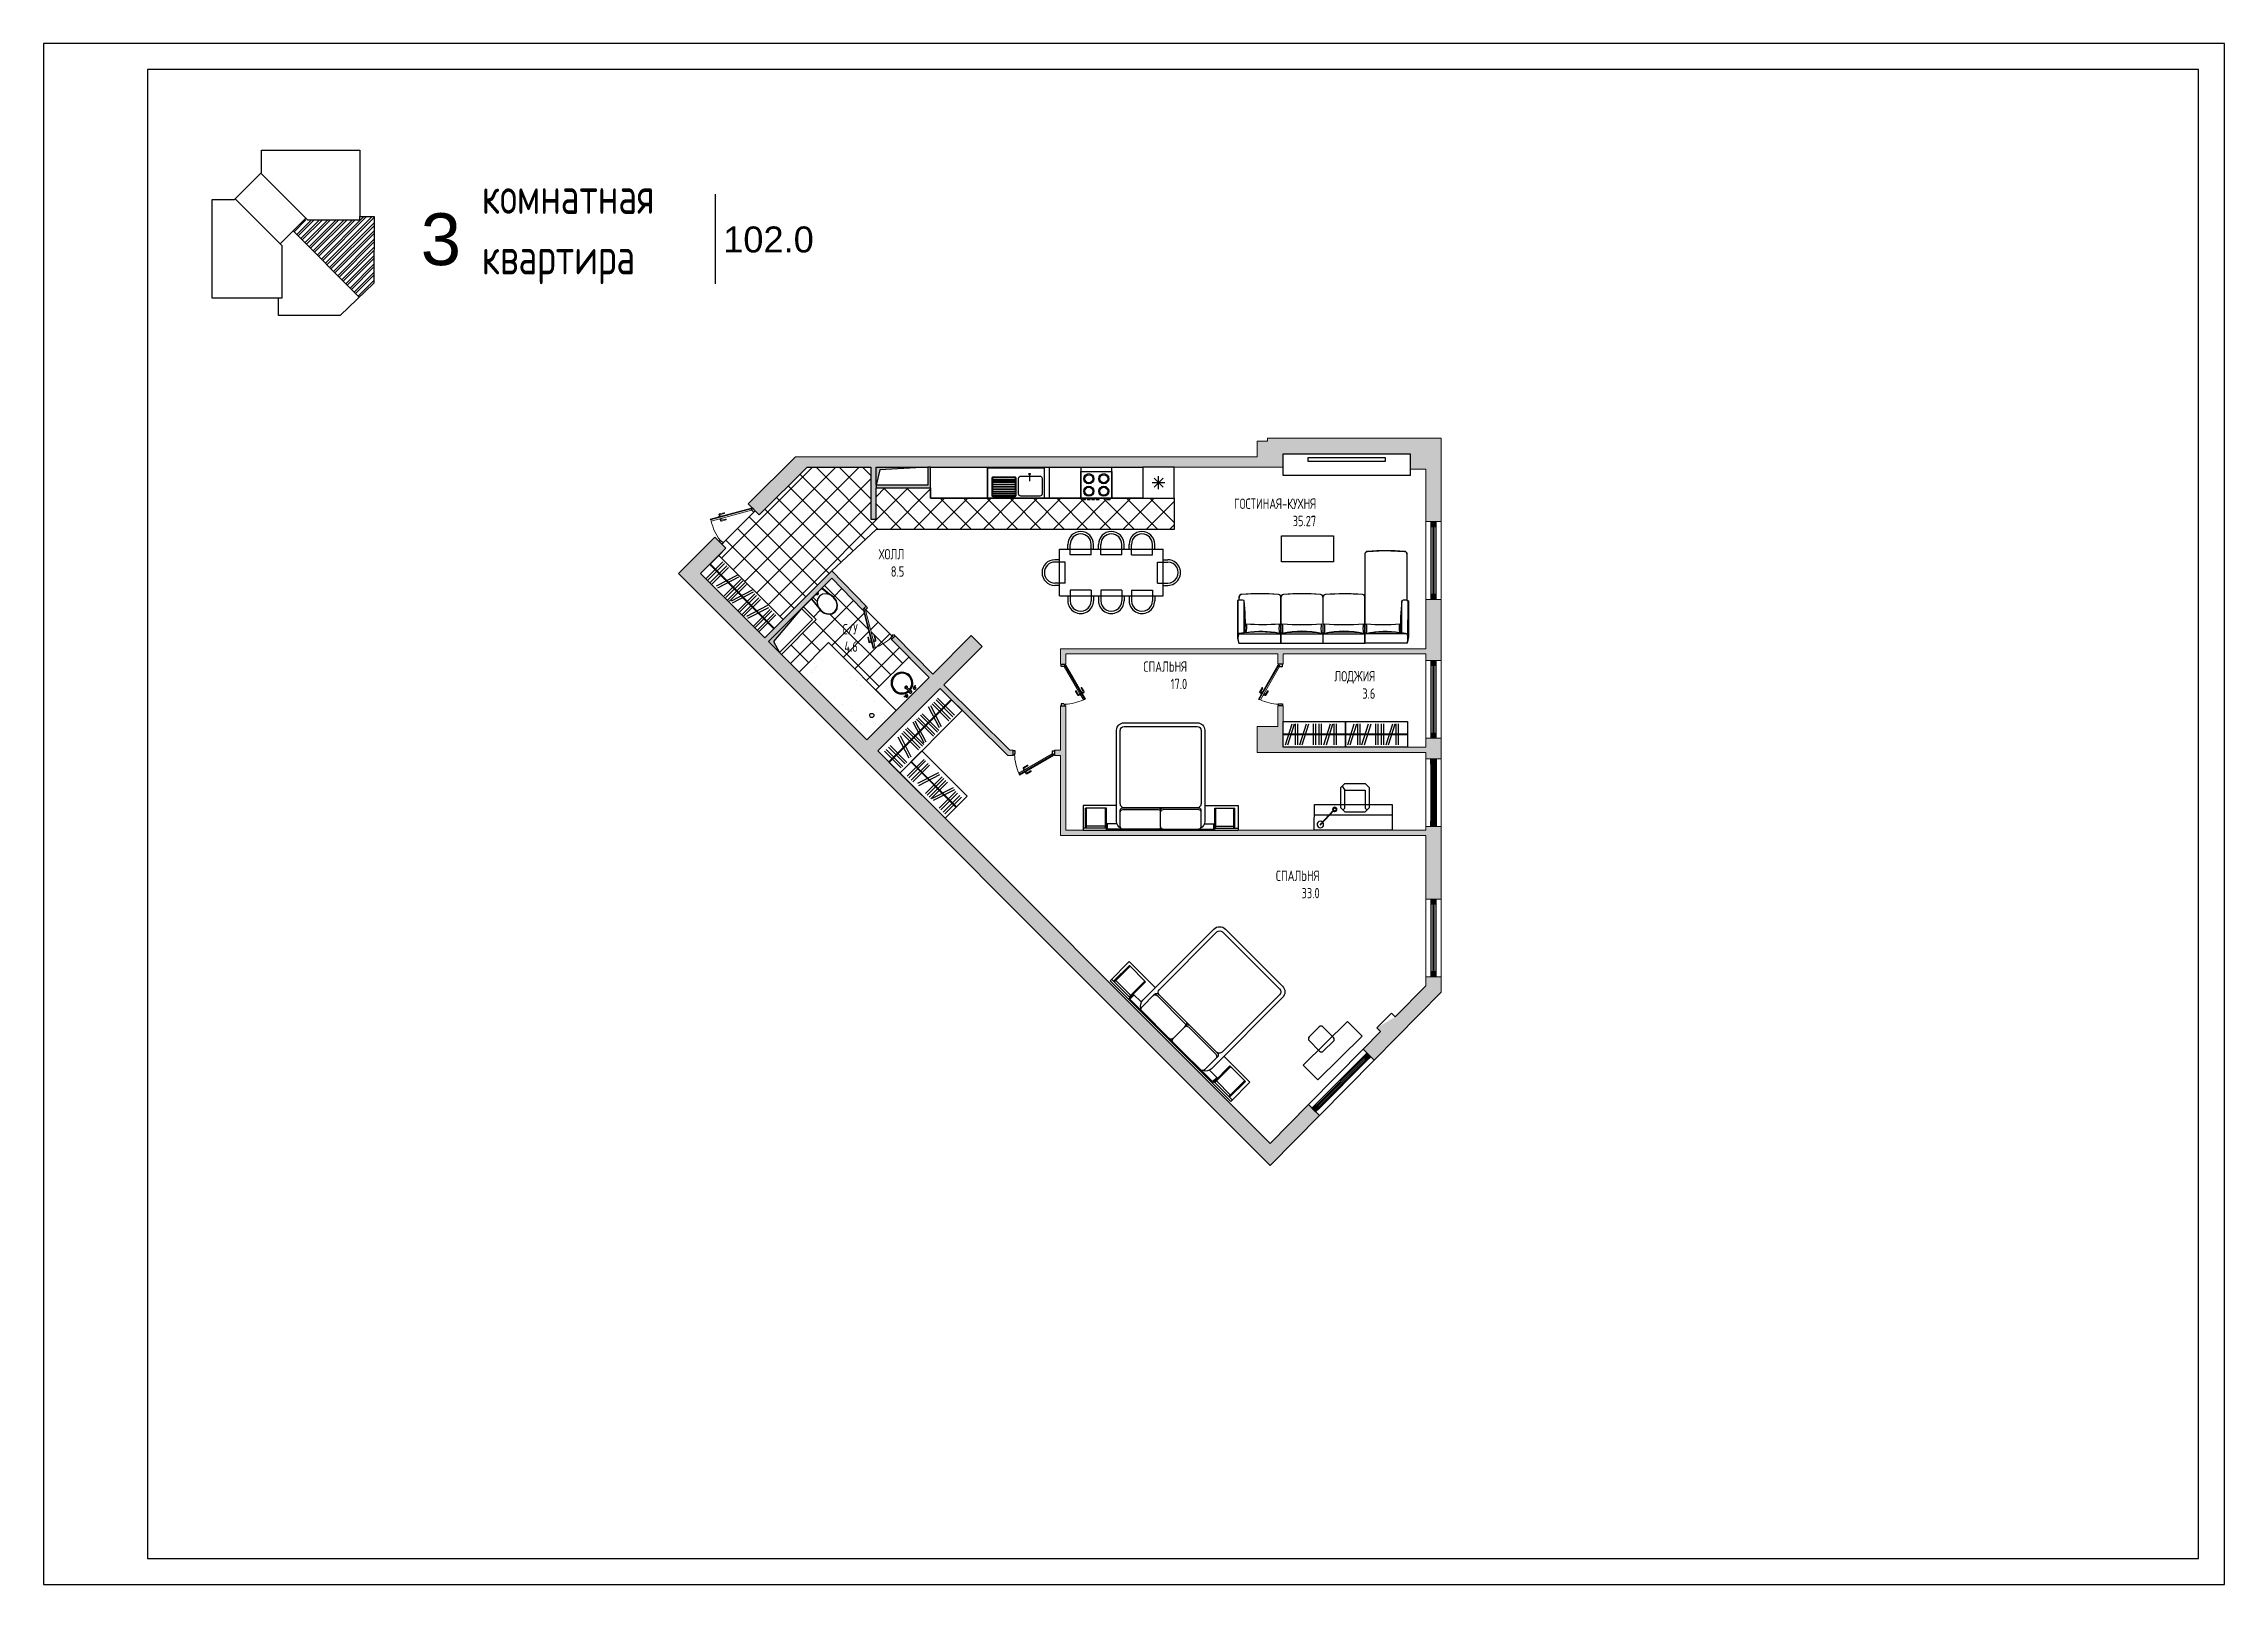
# Model space of a CAD drawing. Header units: millimetres. Extents: x -7516 to 14738, y -3327 to 3625.
# Drawn here: x 4440.5 to 4861, y 2733.8 to 3030.8 of the extents above; entities that cross this region are included whole.
import ezdxf

# ---------------------------------------------------------------- set-up
doc = ezdxf.new("R2010")
doc.units = ezdxf.units.MM
doc.header["$LTSCALE"] = 1.5
for name, color, linetype in [('КАНАЛЫ', 253, 'Continuous'), ('кафель', 9, 'Continuous'), ('МЕБЕЛЬ ОСНОВ', 7, 'Continuous'), ('Основные тонкие', 7, 'Continuous')]:
    doc.layers.add(name, color=color, linetype=linetype)
for name, color, linetype, lineweight in [('новый план', 6, 'Continuous', 30), ('ОКНА', 130, 'Continuous', 30), ('СТЕНЫ', 30, 'Continuous', 30)]:
    doc.layers.add(name, color=color, linetype=linetype, lineweight=lineweight)
doc.styles.add('ARIAL', font='arial.ttf')
doc.styles.add('style1', font='txt.shx', dxfattribs={"width": 0.7, "height": 2.5})
doc.styles.add('СГЕНЕРИР_СТИЛЬ_1', font='txt.shx', dxfattribs={"width": 0.7})

msp = doc.modelspace()

# ---------------------------------------------------------------- texts
at = {"layer": 'МЕБЕЛЬ ОСНОВ', "ltscale": 1.5}
for s, width, insert, char_height, attachment_point, style in [('\\pxqj;комнатная\\Pквартира', 27.9945, (4524.98, 3004.96), 7, 1, 'СГЕНЕРИР_СТИЛЬ_1'), ('\\pxqr;3', 15.1598, (4505.81, 2998.08), 10, 1, 'ARIAL'), ('\\pxqr;102.0', 15.1598, (4573.83, 2990.46), 5, 7, 'ARIAL'), ('\\pxqr;ГОСТИНАЯ-КУХНЯ\\P35.27', 19.8683, (4685.86, 2943.09), 2, 3, 'style1'), ('\\pxqr;ХОЛЛ\\P8.5', 6.5956, (4606.43, 2933.36), 2, 3, 'style1'), ('\\pxqr;С/У\\P4.6', 4.5804, (4597.47, 2918.89), 2, 3, 'style1'), ('\\pxqr;СПАЛЬНЯ\\P17.0', 10.7572, (4660.98, 2911.68), 2, 3, 'style1'), ('\\pxqr;ЛОДЖИЯ\\P3.6', 8.9175, (4697.26, 2909.83), 2, 3, 'style1'), ('\\pxqr;СПАЛЬНЯ\\P33.0', 10.5703, (4686.52, 2871.37), 2, 3, 'style1')]:
    msp.add_mtext_dynamic_manual_height_columns(s, width=width, gutter_width=12.5, heights=[0], dxfattribs=dict(at, insert=insert, char_height=char_height, attachment_point=attachment_point, style=style))

# ---------------------------------------------------------------- blocks, each defined once
blk = doc.blocks.new('ГНГ')
at = {"layer": 'МЕБЕЛЬ ОСНОВ', "ltscale": 1.5}
for points in [[(-831.6, 407.1), (-785, 453.8), (-785, 492.1), (-615, 492.2), (-615, 377.6), (-590.6, 377.6), (-590.8, 262.9), (-648.8, 206.7), (-755.6, 206.7), (-755.6, 237.1), (-870, 237.1), (-870, 407.1), (-831.6, 407.1)], [(-786, 452.7), (-705.5, 372.2), (-615, 372.2), (-615, 377.6)], [(-830.6, 408.2), (-750, 327.6), (-750, 237.1), (-755.6, 237.1)], [(-730.1, 353.1), (-752.8, 330.4)], [(-730.1, 353.1), (-708.3, 374.9)], [(-730.1, 353.1), (-616.4, 238.6)]]:
    blk.add_lwpolyline(points, dxfattribs=at)
blk = doc.blocks.new('дыерь800')
at = {"color": 7, "lineweight": 9}
for p, q in [((562.11, 191.6), (562.05, 191.49)), ((565.27, 189.63), (562.05, 191.49)), ((562.08, 191.62), (562.11, 191.68)), ((565.34, 189.74), (562.08, 191.62)), ((565.38, 189.8), (562.11, 191.68)), ((562.58, 191.42), (562.59, 191.44)), ((562.59, 191.44), (562.84, 191.29)), ((562.66, 191.4), (562.74, 191.53)), ((562.73, 191.36), (562.8, 191.48)), ((562.8, 191.48), (563.18, 191.26)), ((562.84, 191.55), (563.22, 191.33)), ((562.46, 191.22), (562.48, 191.24)), ((562.72, 191.07), (562.46, 191.22)), ((562.54, 191.18), (562.46, 191.05)), ((562.49, 190.95), (562.87, 190.73)), ((562.54, 191.18), (562.5, 191.12)), ((562.6, 191.14), (562.53, 191.01)), ((562.53, 191.01), (562.91, 190.79)), ((562.73, 191.1), (562.72, 191.07)), ((562.84, 191.29), (562.83, 191.27)), ((565.33, 189.74), (565.27, 189.63)), ((565.38, 189.8), (565.34, 189.74))]:
    blk.add_line(p, q, dxfattribs=at)
at = {"color": 7, "lineweight": 30}
for p, q in [((561.48, 189.29), (561.48, 189.79)), ((561.48, 189.34), (561.48, 189.74)), ((561.48, 189.74), (561.63, 189.74)), ((561.68, 189.34), (561.48, 189.34)), ((561.63, 189.61), (561.63, 189.74)), ((561.63, 189.61), (561.68, 189.61)), ((561.68, 189.61), (561.68, 189.34)), ((565.28, 189.61), (565.28, 189.34)), ((565.33, 189.61), (565.28, 189.61)), ((565.28, 189.34), (565.48, 189.34)), ((565.48, 189.74), (565.33, 189.74)), ((565.33, 189.61), (565.33, 189.74)), ((565.48, 189.29), (565.48, 189.79)), ((565.48, 189.34), (565.48, 189.74))]:
    blk.add_line(p, q, dxfattribs=at)
at = {"color": 7}
blk.add_circle((565.31, 189.66), 0.0212, dxfattribs=at)
at = {"color": 7, "lineweight": 9}
blk.add_arc((566.35, 189.55), 4.72, 155.7689, 177.7189, dxfattribs=at)
for centre, major_axis, start_param, end_param in [((562.8, 191.49), (0.0192, -0.0715), 2.356194, 3.926991), ((563.2, 191.3), (0.0102, -0.0381), 5.497787, 8.63938), ((562.53, 191.01), (0.0715, 0.0192), 2.356194, 3.926991), ((562.89, 190.76), (0.0102, -0.0381), 5.497787, 8.63938)]:
    blk.add_ellipse(centre, major_axis=major_axis, ratio=1, start_param=start_param, end_param=end_param, dxfattribs=at)
blk = doc.blocks.new('дверь наружный')
at = {"color": 0}
for p, q in [((6145.73, 3000.62), (6145.73, 3000.12)), ((6145.93, 3000.57), (6145.73, 3000.57)), ((6145.73, 3000.57), (6145.73, 3000.17)), ((6145.88, 3000.29), (6145.88, 3000.17)), ((6145.93, 3000.29), (6145.93, 3000.57)), ((6150.08, 3000.29), (6150.08, 3000.57)), ((6150.08, 3000.57), (6150.28, 3000.57)), ((6150.13, 3000.29), (6150.13, 3000.17)), ((6150.28, 3000.62), (6150.28, 3000.12)), ((6150.28, 3000.57), (6150.28, 3000.17)), ((6145.73, 3000.17), (6145.88, 3000.17)), ((6150.28, 3000.17), (6150.13, 3000.17))]:
    blk.add_line(p, q, dxfattribs=at)
at = {"color": 0, "lineweight": 9}
for p, q in [((6145.88, 3000.29), (6145.93, 3000.29)), ((6145.88, 3000.16), (6145.95, 3000.27)), ((6145.95, 3000.27), (6149.43, 2998.26)), ((6150.13, 3000.29), (6150.08, 3000.29)), ((6145.84, 3000.11), (6145.87, 3000.17)), ((6145.84, 3000.11), (6149.37, 2998.07)), ((6148.38, 2998.35), (6148, 2998.57)), ((6148.42, 2998.42), (6148.04, 2998.64)), ((6148.69, 2998.89), (6148.31, 2999.11)), ((6148.73, 2998.96), (6148.35, 2999.18)), ((6148.38, 2998.61), (6148.39, 2998.63)), ((6148.63, 2998.46), (6148.38, 2998.61)), ((6148.49, 2998.54), (6148.42, 2998.42)), ((6148.56, 2998.5), (6148.48, 2998.38)), ((6148.49, 2998.81), (6148.51, 2998.83)), ((6148.51, 2998.83), (6148.76, 2998.68)), ((6148.62, 2998.77), (6148.69, 2998.89)), ((6148.64, 2998.49), (6148.63, 2998.46)), ((6148.69, 2998.73), (6148.76, 2998.85)), ((6148.69, 2998.73), (6148.72, 2998.79)), ((6148.76, 2998.68), (6148.75, 2998.66)), ((6149.37, 2998.15), (6149.43, 2998.26))]:
    blk.add_line(p, q, dxfattribs=at)
at = {"color": 0, "lineweight": 0}
for p, q in [((6145.87, 3000.17), (6149.4, 2998.13)), ((6149.4, 2998.13), (6149.37, 2998.07))]:
    blk.add_line(p, q, dxfattribs=at)
at = {"color": 0}
blk.add_circle((6145.9, 3000.24), 0.0212, dxfattribs=at)
at = {"color": 0, "lineweight": 0}
blk.add_arc((6144.99, 3000.98), 5.21, 328.5893, 351.0446, dxfattribs=at)
at = {"color": 0, "lineweight": 9}
for centre, major_axis, start_param, end_param in [((6148.02, 2998.61), (-0.0102, 0.0381), 5.497787, 8.63938), ((6148.33, 2999.14), (-0.0102, 0.0381), 5.497787, 8.63938), ((6148.42, 2998.41), (-0.0192, 0.0715), 2.356194, 3.926991), ((6148.7, 2998.89), (-0.0715, -0.0192), 2.356194, 3.926991)]:
    blk.add_ellipse(centre, major_axis=major_axis, ratio=1, start_param=start_param, end_param=end_param, dxfattribs=at)
blk = doc.blocks.new('ЩШШ')
for p, q in [((4815.26, 2999.62), (4845.16, 2999.62)), ((4815.26, 2994.87), (4815.26, 2999.62)), ((4819.78, 2999.24), (4815.26, 2999.24)), ((4815.74, 2999.24), (4815.74, 2995.34)), ((4815.93, 2999.24), (4815.93, 2995.34)), ((4819.59, 2998.86), (4815.93, 2998.86)), ((4819.59, 2999.24), (4819.59, 2995.34)), ((4819.78, 2999.62), (4819.78, 2998.39)), ((4819.78, 2999.24), (4819.78, 2995.34)), ((4821.79, 2998.39), (4819.78, 2998.39)), ((4830.21, 2999.43), (4819.97, 2999.43)), ((4819.97, 2999.43), (4819.97, 2998.39)), ((4821.72, 2997.95), (4821.72, 2980.34)), ((4822.43, 2998.96), (4822.43, 2995.75)), ((4822.91, 2999.43), (4829.73, 2999.43)), ((4830.21, 2999.43), (4840.44, 2999.43)), ((4830.21, 2998.96), (4830.21, 2995.56)), ((4830.21, 2998.96), (4830.21, 2995.56)), ((4837.99, 2998.96), (4837.99, 2995.75)), ((4838.63, 2998.39), (4840.64, 2998.39)), ((4838.7, 2980.34), (4838.7, 2997.95)), ((4840.44, 2999.43), (4840.44, 2998.39)), ((4840.64, 2999.62), (4840.64, 2998.39)), ((4840.64, 2999.24), (4840.64, 2995.34)), ((4840.64, 2999.24), (4845.16, 2999.24)), ((4840.83, 2999.24), (4840.83, 2995.34)), ((4840.83, 2998.86), (4844.32, 2998.86)), ((4844.32, 2999.24), (4844.32, 2995.34)), ((4844.51, 2999.24), (4844.51, 2995.34)), ((4845.16, 2994.87), (4845.16, 2999.62)), ((4821.72, 2994.87), (4815.26, 2994.87)), ((4819.78, 2995.34), (4815.74, 2995.34)), ((4822.43, 2994.56), (4822.43, 2980.34)), ((4822.91, 2995.62), (4829.73, 2995.62)), ((4822.91, 2995.28), (4829.73, 2995.28)), ((4837.27, 2995.28), (4823.15, 2995.28)), ((4837.51, 2995.62), (4830.69, 2995.62)), ((4837.51, 2995.28), (4830.69, 2995.28)), ((4837.99, 2980.34), (4837.99, 2994.56)), ((4838.7, 2994.87), (4845.16, 2994.87)), ((4840.64, 2995.34), (4844.51, 2995.34)), ((4823.15, 2979.62), (4837.27, 2979.62)), ((4823.15, 2978.91), (4837.27, 2978.91))]:
    blk.add_line(p, q)
for centre, radius, start, end in [((4823.15, 2997.95), 1.43, 116.1111, 180), ((4822.91, 2998.96), 0.476, 90, 180), ((4829.73, 2998.96), 0.476, 0, 90), ((4830.69, 2998.96), 0.476, 90, 180), ((4837.51, 2998.96), 0.476, 0, 90), ((4837.27, 2997.95), 1.43, 0, 63.8889), ((4822.91, 2996.1), 0.476, 180, 270), ((4822.91, 2995.75), 0.476, 180, 270), ((4823.15, 2994.56), 0.714, 90, 180), ((4829.73, 2996.1), 0.476, 270, 0), ((4829.73, 2995.75), 0.476, 270, 0), ((4830.69, 2996.1), 0.476, 180, 270), ((4830.69, 2995.75), 0.476, 180, 270), ((4837.27, 2994.56), 0.714, 0, 90), ((4837.51, 2996.1), 0.476, 270, 0), ((4837.51, 2995.75), 0.476, 270, 0), ((4823.15, 2980.34), 1.43, 180, 270), ((4823.15, 2980.34), 0.714, 180, 270), ((4837.27, 2980.34), 0.714, 270, 0), ((4837.27, 2980.34), 1.43, 270, 0)]:
    blk.add_arc(centre, radius, start, end)
blk = doc.blocks.new('дверь45С')
at = {"color": 7, "lineweight": 30}
for p, q in [((618.6, 170.25), (618.95, 170.6)), ((618.63, 170.28), (618.92, 170.57)), ((618.97, 170.34), (618.77, 170.14)), ((618.92, 170.57), (619.02, 170.46)), ((618.93, 170.37), (619.02, 170.46)), ((618.93, 170.37), (618.97, 170.34)), ((618.77, 170.14), (618.63, 170.28)), ((621.5, 167.77), (621.3, 167.58)), ((621.3, 167.58), (621.44, 167.44)), ((621.41, 167.4), (621.76, 167.76)), ((621.44, 167.44), (621.73, 167.72)), ((621.53, 167.74), (621.5, 167.77)), ((621.53, 167.74), (621.62, 167.83)), ((621.73, 167.72), (621.62, 167.83))]:
    blk.add_line(p, q, dxfattribs=at)
at = {"color": 7, "lineweight": 9}
for p, q in [((620.46, 170.69), (620.58, 170.26)), ((620.66, 170.82), (620.52, 170.78)), ((620.66, 171.42), (620.53, 171.39)), ((621.5, 167.8), (620.53, 171.39)), ((620.68, 170.74), (620.54, 170.71)), ((620.54, 170.71), (620.65, 170.28)), ((620.66, 170.82), (620.59, 170.8)), ((620.64, 170.9), (620.66, 170.91)), ((620.71, 170.62), (620.64, 170.9)), ((620.65, 171.46), (620.72, 171.48)), ((621.63, 167.82), (620.65, 171.46)), ((620.74, 170.63), (620.71, 170.62)), ((621.69, 167.84), (620.72, 171.48)), ((620.86, 170.96), (620.88, 170.97)), ((620.88, 170.97), (620.96, 170.69)), ((620.91, 170.89), (621.05, 170.93)), ((620.93, 170.81), (621.07, 170.85)), ((620.96, 170.69), (620.93, 170.68)), ((621.07, 170.85), (621.18, 170.42)), ((621.14, 170.87), (621.26, 170.44)), ((621.62, 167.83), (621.5, 167.8)), ((621.69, 167.84), (621.63, 167.82))]:
    blk.add_line(p, q, dxfattribs=at)
at = {"color": 7}
blk.add_circle((621.55, 167.79), 0.0212, dxfattribs=at)
at = {"color": 7, "lineweight": 9}
blk.add_arc((622.22, 166.94), 4.76, 110.8088, 132.2657, dxfattribs=at)
for centre, major_axis, start_param, end_param in [((620.54, 170.71), (0.0641, -0.037), 2.356194, 3.926991), ((621.07, 170.85), (-0.037, -0.0641), 2.356194, 3.926991), ((621.22, 170.43), (-0.0197, -0.0342), 5.497787, 8.63938), ((620.62, 170.27), (-0.0197, -0.0342), 5.497787, 8.63938)]:
    blk.add_ellipse(centre, major_axis=major_axis, ratio=1, start_param=start_param, end_param=end_param, dxfattribs=at)
blk = doc.blocks.new('прарпр')
for p, q in [((4857.78, 3708.27), (4857.78, 3717.27)), ((4857.78, 3717.27), (4877.73, 3717.27)), ((4859.37, 3717.27), (4859.37, 3718.2)), ((4859.82, 3716.17), (4859.82, 3718.2)), ((4863.87, 3716.17), (4863.87, 3718.2)), ((4864.32, 3717.27), (4864.32, 3718.2)), ((4865.28, 3717.27), (4865.28, 3718.2)), ((4865.73, 3716.17), (4865.73, 3718.2)), ((4869.78, 3716.17), (4869.78, 3718.2)), ((4870.23, 3717.27), (4870.23, 3718.2)), ((4871.18, 3717.27), (4871.18, 3718.2)), ((4871.63, 3716.17), (4871.63, 3718.2)), ((4875.68, 3716.17), (4875.68, 3718.2)), ((4876.13, 3717.27), (4876.13, 3718.2)), ((4877.73, 3708.27), (4877.73, 3717.27)), ((4857.78, 3715.25), (4856.86, 3715.25)), ((4858.88, 3714.8), (4856.86, 3714.8)), ((4858.88, 3710.75), (4858.88, 3714.8)), ((4863.87, 3716.17), (4859.82, 3716.17)), ((4869.78, 3716.17), (4865.73, 3716.17)), ((4871.63, 3716.17), (4875.68, 3716.17)), ((4876.63, 3714.8), (4878.65, 3714.8)), ((4876.63, 3710.75), (4876.63, 3714.8)), ((4877.73, 3715.25), (4878.65, 3715.25)), ((4858.88, 3710.75), (4856.86, 3710.75)), ((4857.78, 3710.3), (4856.86, 3710.3)), ((4859.82, 3709.37), (4859.82, 3707.35)), ((4863.87, 3709.37), (4859.82, 3709.37)), ((4863.87, 3709.37), (4863.87, 3707.35)), ((4865.73, 3709.37), (4865.73, 3707.35)), ((4869.78, 3709.37), (4865.73, 3709.37)), ((4869.78, 3709.37), (4869.78, 3707.35)), ((4871.63, 3709.37), (4871.63, 3707.35)), ((4871.63, 3709.37), (4875.68, 3709.37)), ((4875.68, 3709.37), (4875.68, 3707.35)), ((4876.63, 3710.75), (4878.65, 3710.75)), ((4877.73, 3710.3), (4878.65, 3710.3)), ((4857.78, 3708.27), (4877.73, 3708.27)), ((4859.37, 3708.27), (4859.37, 3707.35)), ((4864.32, 3708.27), (4864.32, 3707.35)), ((4865.28, 3708.27), (4865.28, 3707.35)), ((4870.23, 3708.27), (4870.23, 3707.35)), ((4871.18, 3708.27), (4871.18, 3707.35)), ((4876.13, 3708.27), (4876.13, 3707.35))]:
    blk.add_line(p, q)
for centre, radius, start, end in [((4861.85, 3718.2), 2.47, 0, 180), ((4861.85, 3718.2), 2.02, 0, 180), ((4867.75, 3718.2), 2.47, 0, 180), ((4867.75, 3718.2), 2.02, 0, 180), ((4873.66, 3718.2), 2.47, 0, 180), ((4873.66, 3718.2), 2.02, 0, 180), ((4856.86, 3712.77), 2.47, 90, 270), ((4856.86, 3712.77), 2.02, 90, 270), ((4878.65, 3712.77), 2.47, 270, 90), ((4878.65, 3712.77), 2.02, 270, 90), ((4861.85, 3707.35), 2.47, 180, 0), ((4861.85, 3707.35), 2.02, 180, 0), ((4867.75, 3707.35), 2.47, 180, 0), ((4867.75, 3707.35), 2.02, 180, 0), ((4873.66, 3707.35), 2.47, 180, 0), ((4873.66, 3707.35), 2.02, 180, 0)]:
    blk.add_arc(centre, radius, start, end)
blk = doc.blocks.new('рпр')
at = {"layer": 'МЕБЕЛЬ ОСНОВ', "color": 7}
for p, q in [((4888.37, 2986.87), (4888.15, 2984.66)), ((4888.41, 2986.97), (4888.22, 2985.01)), ((4888.65, 2985.63), (4888.27, 2984.94)), ((4888.28, 2985.08), (4888.46, 2986.92)), ((4888.36, 2986.84), (4888.37, 2986.92)), ((4888.37, 2986.92), (4888.41, 2986.97)), ((4888.41, 2986.97), (4888.4, 2986.81)), ((4888.41, 2986.97), (4889.54, 2986.97)), ((4888.41, 2986.97), (4889.54, 2986.97)), ((4888.46, 2986.92), (4888.41, 2986.97)), ((4889.22, 2986.08), (4888.65, 2985.63)), ((4889.88, 2986.24), (4889.22, 2986.08)), ((4889.54, 2986.97), (4890.22, 2986.97)), ((4889.6, 2986.82), (4889.54, 2986.97)), ((4890.16, 2986.82), (4889.6, 2986.82)), ((4889.7, 2986.77), (4889.87, 2986.77)), ((4889.79, 2986.7), (4889.7, 2986.77)), ((4889.87, 2986.77), (4889.73, 2986.77)), ((4889.73, 2986.77), (4890.06, 2986.77)), ((4889.96, 2986.7), (4889.79, 2986.7)), ((4890.55, 2986.07), (4889.88, 2986.24)), ((4890.06, 2986.77), (4889.96, 2986.7)), ((4890.22, 2986.97), (4890.16, 2986.82)), ((4890.22, 2986.97), (4891.33, 2986.97)), ((4891.11, 2985.61), (4890.55, 2986.07)), ((4891.48, 2984.92), (4891.11, 2985.61)), ((4891.33, 2986.97), (4891.28, 2986.92)), ((4891.28, 2986.92), (4891.47, 2985.08)), ((4891.33, 2986.97), (4891.37, 2986.92)), ((4891.37, 2986.57), (4891.33, 2986.97)), ((4891.37, 2986.92), (4891.4, 2986.62)), ((4891.4, 2986.62), (4891.37, 2986.57)), ((4891.37, 2986.57), (4891.37, 2986.57)), ((4888.2, 2984.98), (4888.06, 2984.13)), ((4888.06, 2984.13), (4888.19, 2983.29)), ((4888.27, 2984.94), (4888.13, 2984.13)), ((4888.13, 2984.13), (4888.26, 2983.32)), ((4888.19, 2983.29), (4888.58, 2982.57)), ((4888.24, 2985.04), (4888.2, 2984.98)), ((4888.26, 2983.32), (4888.63, 2982.63)), ((4888.58, 2982.57), (4889.17, 2982.09)), ((4888.63, 2982.63), (4889.19, 2982.17)), ((4889.17, 2982.09), (4889.86, 2981.92)), ((4889.19, 2982.17), (4889.86, 2982)), ((4889.86, 2982), (4890.53, 2982.16)), ((4889.86, 2981.92), (4890.55, 2982.08)), ((4890.53, 2982.16), (4891.09, 2982.61)), ((4890.55, 2982.08), (4891.14, 2982.55)), ((4891.09, 2982.61), (4891.48, 2983.3)), ((4891.14, 2982.55), (4891.54, 2983.26)), ((4891.61, 2984.11), (4891.48, 2984.92)), ((4891.48, 2983.3), (4891.61, 2984.11)), ((4891.55, 2984.95), (4891.51, 2985.03)), ((4891.54, 2983.26), (4891.68, 2984.11)), ((4891.68, 2984.11), (4891.55, 2984.95))]:
    blk.add_line(p, q, dxfattribs=at)
at = {"layer": 'МЕБЕЛЬ ОСНОВ', "color": 7, "ltscale": 1.5}
blk.add_lwpolyline([(4891.51, 2985.03), (4891.37, 2986.57)], dxfattribs=at)
blk = doc.blocks.new('окно1500')
at = {"color": 252, "lineweight": 5, "true_color": 0x939598}
for p, q in [((546.38, 208.25), (552.88, 208.25)), ((546.38, 208.13), (552.88, 208.13)), ((546.38, 208), (552.88, 208)), ((546.38, 207.88), (552.88, 207.88)), ((546.38, 207.75), (552.88, 207.75))]:
    blk.add_line(p, q, dxfattribs=at)
for points in [[(546.38, 208.25), (545.88, 208.25), (545.88, 207.75), (546.38, 207.75)], [(553.38, 208.25), (552.88, 208.25), (552.88, 207.75), (553.38, 207.75)]]:
    blk.add_lwpolyline(points, close=True, dxfattribs=at)
blk = doc.blocks.new('окно1300')
at = {"color": 252, "true_color": 0x939598}
for p, q in [((627.98, 123.8), (633.98, 123.8)), ((627.98, 123.68), (633.48, 123.68)), ((627.98, 123.55), (633.48, 123.55)), ((627.98, 123.43), (633.48, 123.43)), ((627.98, 123.3), (633.98, 123.3))]:
    blk.add_line(p, q, dxfattribs=at)
for points in [[(627.98, 123.8), (627.48, 123.8), (627.48, 123.3), (627.98, 123.3)], [(633.98, 123.8), (633.48, 123.8), (633.48, 123.3), (633.98, 123.3)]]:
    blk.add_lwpolyline(points, close=True, dxfattribs=at)
blk = doc.blocks.new('окно1500.45С')
at = {"color": 252, "true_color": 0x939598}
for p, q in [((657.63, 127.36), (662.22, 131.96)), ((657.71, 127.27), (662.31, 131.87)), ((657.8, 127.18), (662.4, 131.78)), ((657.89, 127.09), (662.49, 131.69)), ((657.98, 127.01), (662.57, 131.6))]:
    blk.add_line(p, q, dxfattribs=at)
for points in [[(662.57, 132.31), (662.22, 131.96), (662.57, 131.6), (662.93, 131.96)], [(657.63, 127.36), (657.27, 127.01), (657.63, 126.65), (657.98, 127.01)]]:
    blk.add_lwpolyline(points, close=True, dxfattribs=at)
blk = doc.blocks.new('ш')
for p, q in [((4924.67, 3686.1), (4924.69, 3693.06)), ((4924.69, 3693.06), (4924.71, 3693.36)), ((4924.71, 3693.36), (4924.86, 3694.03)), ((4924.77, 3686.1), (4924.77, 3693.44)), ((4924.77, 3693.3), (4924.77, 3686.1)), ((4924.86, 3694.03), (4924.95, 3694.27)), ((4924.95, 3694.27), (4933.07, 3694.27)), ((4924.95, 3694.27), (4933.07, 3694.27)), ((4924.95, 3692.47), (4933.07, 3692.47)), ((4925.97, 3692.33), (4925.97, 3686.1)), ((4933.07, 3694.27), (4933.07, 3686.03)), ((4933.07, 3686.03), (4933.07, 3694.27)), ((4941.17, 3694.27), (4933.07, 3694.27)), ((4941.17, 3694.27), (4933.07, 3694.27)), ((4933.07, 3694.27), (4933.07, 3686.03)), ((4933.07, 3686.03), (4933.07, 3694.27)), ((4941.17, 3692.47), (4933.07, 3692.47)), ((4949.27, 3694.27), (4941.17, 3694.27)), ((4949.27, 3694.27), (4941.17, 3694.27)), ((4941.17, 3685.41), (4941.17, 3694.27)), ((4949.27, 3692.47), (4941.17, 3692.47)), ((4957.39, 3694.27), (4949.27, 3694.27)), ((4957.39, 3694.27), (4949.27, 3694.27)), ((4949.27, 3694.27), (4949.27, 3686.03)), ((4949.27, 3685.41), (4949.27, 3694.27)), ((4949.27, 3685.39), (4949.27, 3694.27)), ((4949.27, 3686.03), (4949.27, 3694.27)), ((4957.39, 3692.47), (4949.27, 3692.47)), ((4956.37, 3692.33), (4956.37, 3686.1)), ((4957.48, 3694.03), (4957.39, 3694.27)), ((4957.63, 3693.36), (4957.48, 3694.03)), ((4957.57, 3686.1), (4957.57, 3693.44)), ((4957.57, 3693.3), (4957.57, 3686.1)), ((4957.65, 3693.06), (4957.63, 3693.36)), ((4957.67, 3686.1), (4957.65, 3693.06)), ((4924.77, 3686.1), (4924.67, 3686.1)), ((4924.77, 3686.1), (4924.67, 3686.1)), ((4924.97, 3686.03), (4924.77, 3686.1)), ((4924.97, 3677.71), (4924.97, 3686.03)), ((4933.07, 3686.03), (4933.07, 3685.41)), ((4933.07, 3685.41), (4933.07, 3686.03)), ((4933.07, 3686.03), (4933.07, 3685.41)), ((4933.07, 3677.09), (4933.07, 3686.03)), ((4933.07, 3685.41), (4933.11, 3685.22)), ((4933.11, 3685.22), (4933.22, 3685.05)), ((4933.22, 3685.05), (4933.54, 3684.91)), ((4933.54, 3684.91), (4935.76, 3684.8)), ((4935.76, 3684.8), (4938.06, 3684.79)), ((4938.06, 3684.79), (4940.67, 3684.91)), ((4940.67, 3684.91), (4940.86, 3684.95)), ((4941.21, 3685.22), (4941.32, 3685.05)), ((4941.32, 3685.05), (4941.64, 3684.91)), ((4941.64, 3684.91), (4943.86, 3684.8)), ((4943.86, 3684.8), (4946.16, 3684.79)), ((4946.16, 3684.79), (4948.77, 3684.91)), ((4948.77, 3684.91), (4948.96, 3684.95)), ((4948.96, 3684.95), (4949.18, 3685.12)), ((4949.18, 3685.12), (4949.23, 3685.22)), ((4949.27, 3686.03), (4949.27, 3685.41)), ((4949.27, 3685.41), (4949.27, 3686.03)), ((4949.27, 3685.41), (4949.31, 3685.22)), ((4949.31, 3685.22), (4949.42, 3685.05)), ((4949.42, 3685.05), (4949.74, 3684.91)), ((4949.74, 3684.91), (4951.96, 3684.8)), ((4951.96, 3684.8), (4954.26, 3684.79)), ((4954.26, 3684.79), (4956.87, 3684.91)), ((4956.87, 3684.91), (4957.06, 3684.95)), ((4957.06, 3684.95), (4957.28, 3685.12)), ((4957.28, 3685.12), (4957.33, 3685.22)), ((4957.33, 3685.22), (4957.37, 3686.03)), ((4957.37, 3686.03), (4957.57, 3686.1)), ((4957.37, 3685.41), (4957.37, 3686.03)), ((4957.57, 3686.1), (4957.67, 3686.1)), ((4957.57, 3686.1), (4957.67, 3686.1)), ((4925.01, 3676.89), (4924.97, 3677.71)), ((4925.06, 3676.8), (4925.01, 3676.89)), ((4925.28, 3676.62), (4925.06, 3676.8)), ((4925.47, 3676.59), (4925.28, 3676.62)), ((4928.07, 3676.47), (4925.47, 3676.59)), ((4932.6, 3676.59), (4930.38, 3676.48)), ((4932.92, 3676.73), (4932.6, 3676.59))]:
    blk.add_line(p, q)
for centre, radius, start, end in [((4927.1, 3693.37), 2.33, 157.2054, 202.7184), ((4929.02, 3718), 25.86, 260.9427, 279.0132), ((4886.5, 3690.45), 39.71, 353.7064, 2.6748), ((4929.24, 3708.67), 16.63, 260.0649, 282.2779), ((4922.7, 3691.36), 3.79, 347.7289, 14.0422), ((4938.36, 3691.39), 5.67, 169.5902, 188.4273), ((4937.12, 3718), 25.86, 260.9873, 279.0132), ((4937.12, 3709.26), 17.26, 257.4146, 282.5853), ((4927.78, 3691.39), 5.67, 351.5745, 10.4099), ((4946.46, 3691.39), 5.67, 169.59, 188.4264), ((4945.22, 3718), 25.86, 260.9873, 279.0132), ((4945.22, 3709.26), 17.26, 257.4146, 282.5853), ((4935.88, 3691.39), 5.67, 351.5745, 10.4099), ((4954.56, 3691.39), 5.67, 169.59, 188.4264), ((4953.32, 3718), 25.86, 260.9876, 279.0581), ((4953.1, 3708.67), 16.63, 257.7231, 279.9357), ((4943.98, 3691.39), 5.67, 351.5747, 10.4107), ((4959.64, 3691.36), 3.79, 165.9573, 192.2721), ((4995.84, 3690.45), 39.71, 177.326, 186.2944), ((4955.24, 3693.37), 2.33, 337.285, 22.7956), ((4929.58, 3655.68), 35.02, 84.7965, 95.2047), ((4937.12, 3639.64), 51.06, 85.8129, 94.1883), ((4945.22, 3639.64), 51.06, 85.8129, 94.1883), ((4952.76, 3655.68), 35.02, 84.7963, 95.2047), ((4925.37, 3687.5), 1.52, 246.7811, 293.2232), ((4933.57, 3685.41), 0.5, 180.0005, 270.0119), ((4937.12, 3733.46), 48.68, 265.8174, 274.1837), ((4940.67, 3685.41), 0.5, 270.0005, 0.0119), ((4941.67, 3685.41), 0.5, 180.0005, 270.0119), ((4945.22, 3733.46), 48.68, 265.8174, 274.1837), ((4948.77, 3685.41), 0.5, 270.0005, 0.0119), ((4949.77, 3685.41), 0.5, 180.0005, 269.989), ((4953.32, 3733.46), 48.68, 265.8175, 274.1837), ((4956.97, 3687.5), 1.52, 246.7811, 293.2198), ((4956.87, 3685.41), 0.5, 270.0005, 0.0119), ((4925.47, 3677.09), 0.5, 180.0005, 270.0119), ((4929.02, 3725.14), 48.68, 265.8173, 274.1837), ((4932.57, 3677.09), 0.5, 270.0005, 0.0005)]:
    blk.add_arc(centre, radius, start, end)

# ---------------------------------------------------------------- hatches: boundary and pattern name
at = {"layer": 'кафель', "ltscale": 1.5, "true_color": 0x939598}
h = msp.add_hatch(dxfattribs=at)
h.set_pattern_fill('ANSI37', color=252, angle=90)
h.set_pattern_definition([(135, (4324.1642, 3286.23), (-2.245064, -2.245064), []), (225, (4324.1642, 3286.23), (2.245064, -2.245064), [])])
h.paths.add_polyline_path([(4583.08, 2919.74), (4570.68, 2932.15), (4572.03, 2933.5), (4572.03, 2933.5), (4571.26, 2934.28), (4577.69, 2940.71), (4578.47, 2939.93), (4578.47, 2939.94), (4587.68, 2949.14), (4599.99, 2949.14), (4599.99, 2939.14), (4600.99, 2939.14), (4600.99, 2945.14), (4611.49, 2945.14), (4611.49, 2943.14), (4640.84, 2943.14), (4640.84, 2942.93), (4641.4, 2942.93), (4641.4, 2943.14), (4641.7, 2943.14), (4641.7, 2942.93), (4642.27, 2942.93), (4642.27, 2943.14), (4642.57, 2943.14), (4642.57, 2942.93), (4643.14, 2942.93), (4643.14, 2943.14), (4643.44, 2943.14), (4643.44, 2942.93), (4644.01, 2942.93), (4644.01, 2943.14), (4645.54, 2943.14), (4645.54, 2942.93), (4646.11, 2942.93), (4646.11, 2943.14), (4658.46, 2943.14), (4658.46, 2937.14), (4600.99, 2937.14), (4592.48, 2929.15)])
at = {"layer": 'кафель', "ltscale": 1.5, "true_color": 0x000000}
h = msp.add_hatch(color=18, dxfattribs=at)
h.dxf.hatch_style = 1
h.paths.add_polyline_path([(4600.99, 2945.64), (4600.99, 2949.14), (4610.99, 2949.14), (4601.75, 2948.62)])
at = {"layer": 'кафель', "ltscale": 1.5, "true_color": 0x939598}
h = msp.add_hatch(color=252, dxfattribs=at)
h.dxf.hatch_style = 1
h.paths.add_polyline_path([(4600.99, 2945.14), (4600.99, 2945.64), (4610.99, 2945.64), (4610.99, 2949.14), (4611.49, 2949.14), (4611.49, 2945.14)])
at = {"layer": 'кафель', "ltscale": 1.5, "true_color": 0x6b6d70}
h = msp.add_hatch(color=251, dxfattribs=at)
h.dxf.hatch_style = 1
h.paths.add_polyline_path([(4614.05, 2907.15), (4626.8, 2894.56), (4627.4, 2894.56), (4627.4, 2893.56), (4626.39, 2893.56), (4613.35, 2906.44), (4601.33, 2894.43), (4676.99, 2818.77), (4684.37, 2826.25), (4686.49, 2824.13), (4677, 2814.52), (4565.03, 2926.49), (4562.9, 2928.61), (4569.91, 2935.62), (4572.03, 2933.5), (4567.15, 2928.61), (4579.55, 2916.21), (4592.48, 2929.15), (4599.09, 2922.33), (4598.38, 2921.63), (4592.47, 2927.72), (4586.63, 2921.88), (4581.19, 2915.51), (4582.39, 2913.37), (4599.21, 2896.55), (4611.22, 2908.56), (4603.99, 2915.92), (4604.7, 2916.63), (4611.93, 2909.26), (4619.36, 2916.7), (4621.48, 2914.58)])
at = {"layer": 'кафель', "ltscale": 1.5, "true_color": 0x939598}
h = msp.add_hatch(color=252, dxfattribs=at)
h.dxf.hatch_style = 1
h.paths.add_polyline_path([(4565.03, 2926.49), (4562.9, 2928.61), (4569.91, 2935.62), (4572.03, 2933.5), (4567.15, 2928.61), (4579.55, 2916.21), (4592.48, 2929.15), (4599.09, 2922.33), (4598.38, 2921.63), (4592.47, 2927.72), (4580.26, 2915.5), (4599.21, 2896.55), (4611.22, 2908.56), (4603.99, 2915.92), (4604.7, 2916.63), (4611.93, 2909.26), (4619.36, 2916.7), (4621.48, 2914.58), (4614.05, 2907.15), (4626.8, 2894.56), (4627.4, 2894.56), (4627.4, 2893.56), (4626.39, 2893.56), (4613.35, 2906.44), (4601.33, 2894.43), (4676.99, 2818.77), (4684.37, 2826.25), (4686.49, 2824.13), (4677, 2814.52)])
at = {"layer": 'кафель', "ltscale": 1.5, "true_color": 0x636466}
h = msp.add_hatch(color=251, dxfattribs=at)
h.dxf.hatch_style = 1
h.paths.add_polyline_path([(4707.98, 2937.64), (4707.98, 2938.64), (4708.98, 2938.64), (4708.98, 2937.64)])
at = {"layer": 'кафель', "ltscale": 1.5, "true_color": 0x939598}
h = msp.add_hatch(dxfattribs=at)
h.set_pattern_fill('ANSI37', color=252, angle=90)
h.set_pattern_definition([(135, (4595.2914, 3007.413), (-2.24506, -2.24506), []), (225, (4595.2914, 3007.413), (2.24506, -2.24506), [])])
h.paths.add_polyline_path([(4591.81, 2915.31), (4586.13, 2909.63), (4582.73, 2913.03), (4589.45, 2919.75), (4586.98, 2922.22), (4592.47, 2927.72), (4598.38, 2921.63), (4598.73, 2921.98), (4604.35, 2916.29), (4603.99, 2915.92), (4607.29, 2912.55), (4600.91, 2906.21)])
h.paths.add_polyline_path([(4600.56, 2914.3), (4598.68, 2921.5), (4598.93, 2921.57), (4600.81, 2914.37)], flags=16)
edge = h.paths.add_edge_path(flags=16)
edge.add_line((4599.38, 2916.27), (4599.61, 2915.41))
edge.add_ellipse((4599.75, 2915.45), major_axis=(-0.105, -0.105), ratio=1, start_angle=-30.3412, end_angle=59.6588)
edge.add_line((4599.79, 2915.3), (4600.08, 2915.38))
edge.add_line((4600.08, 2915.38), (4600.12, 2915.22))
edge.add_line((4600.12, 2915.22), (4600.45, 2914.19))
edge.add_line((4600.45, 2914.19), (4598.54, 2921.49))
edge.add_line((4598.54, 2921.49), (4598.67, 2921.52))
edge.add_line((4598.67, 2921.52), (4598.68, 2921.51))
edge.add_line((4598.68, 2921.51), (4598.79, 2921.62))
edge.add_arc((4598.82, 2921.59), 0.0425, 494.6588, 630)
edge.add_arc((4598.82, 2921.59), 0.0425, 630, 764.6588)
edge.add_line((4598.85, 2921.62), (4598.93, 2921.62))
edge.add_line((4598.93, 2921.62), (4599.32, 2922))
edge.add_line((4599.32, 2922), (4599.04, 2922.29))
edge.add_line((4599.04, 2922.29), (4598.47, 2921.72))
edge.add_line((4598.47, 2921.72), (4598.67, 2921.52))
edge.add_line((4598.67, 2921.52), (4598.54, 2921.49))
edge.add_line((4598.54, 2921.49), (4600.03, 2915.8))
edge.add_line((4600.03, 2915.8), (4599.98, 2915.78))
edge.add_line((4599.98, 2915.78), (4600.04, 2915.53))
edge.add_line((4600.04, 2915.53), (4599.76, 2915.46))
edge.add_line((4599.76, 2915.46), (4599.53, 2916.31))
edge.add_ellipse((4599.46, 2916.29), major_axis=(-0.0558, -0.0558), ratio=1, start_angle=149.6588, end_angle=329.6588)
edge = h.paths.add_edge_path(flags=16)
edge.add_line((4600.57, 2915.51), (4600.7, 2915.54))
edge.add_line((4600.7, 2915.54), (4600.86, 2915.58))
edge.add_ellipse((4600.82, 2915.73), major_axis=(-0.105, 0.105), ratio=1, start_angle=149.6588, end_angle=239.6588)
edge.add_line((4600.96, 2915.77), (4600.74, 2916.62))
edge.add_ellipse((4600.66, 2916.6), major_axis=(-0.0558, -0.0558), ratio=1, start_angle=149.6588, end_angle=329.6588)
edge.add_line((4600.58, 2916.58), (4600.81, 2915.73))
edge.add_line((4600.81, 2915.73), (4600.53, 2915.66))
edge.add_line((4600.53, 2915.66), (4600.57, 2915.51))
h.paths.add_polyline_path([(4589.8, 2925.05), (4589.86, 2924.9), (4589.47, 2924.5), (4589.32, 2924.56), (4589.32, 2924.56)], flags=17)
h.paths.add_polyline_path([(4590.59, 2925.84), (4590.9, 2925.58), (4590.86, 2925.54), (4590.59, 2925.77), (4590.58, 2925.84)], flags=17)
h.paths.add_polyline_path([(4588.56, 2923.66), (4588.57, 2923.71), (4588.62, 2923.65), (4589.77, 2922.25), (4589.8, 2922.16)], flags=16)
h.paths.add_polyline_path([(4603.85, 2916.21), (4604.06, 2915.99), (4604.63, 2916.56), (4604.35, 2916.84), (4603.96, 2916.46), (4604.03, 2916.38)], flags=16)
h.paths.add_polyline_path([(4593.12, 2921.23), (4593.5, 2921.83), (4593.58, 2922.58), (4593.36, 2923.37), (4592.86, 2924.06), (4592.17, 2924.56), (4592.08, 2924.59), (4591.39, 2924.72), (4590.67, 2924.65), (4590.08, 2924.29), (4589.72, 2923.71), (4589.64, 2922.99), (4589.86, 2922.24), (4590.33, 2921.57), (4590.28, 2921.52), (4590.97, 2921.02), (4591.76, 2920.78), (4592.51, 2920.86)], flags=16)
h.paths.add_polyline_path([(4589.69, 2924.55), (4589.81, 2924.68), (4589.83, 2924.79), (4589.59, 2924.56), (4589.57, 2924.54)], flags=16)
h = msp.add_hatch(color=252, dxfattribs=at)
h.dxf.hatch_style = 1
h.paths.add_polyline_path([(4706.98, 2911.89), (4706.98, 2913.14), (4679.49, 2913.14), (4679.49, 2911.15), (4679.39, 2911.15), (4679.39, 2911.15), (4678.59, 2911.14), (4678.49, 2911.14), (4678.49, 2913.14), (4637.57, 2913.14), (4637.57, 2911.14), (4636.57, 2911.14), (4636.57, 2914.14), (4664.36, 2914.14), (4664.36, 2914.14), (4671.36, 2914.14), (4693.17, 2914.14), (4700.17, 2914.14), (4706.98, 2914.14), (4706.98, 2923.64), (4709.98, 2923.64), (4709.98, 2911.89)])
at = {"layer": 'кафель', "ltscale": 1.5, "true_color": 0x636466}
h = msp.add_hatch(color=251, dxfattribs=at)
h.dxf.hatch_style = 1
h.paths.add_polyline_path([(4707.98, 2923.64), (4707.98, 2924.64), (4708.98, 2924.64), (4708.98, 2923.64)])
h = msp.add_hatch(color=251, dxfattribs=at)
h.dxf.hatch_style = 1
h.paths.add_polyline_path([(4707.98, 2910.89), (4707.98, 2911.89), (4708.98, 2911.89), (4708.98, 2910.89)])
at = {"layer": 'кафель', "ltscale": 1.5, "true_color": 0x939598}
h = msp.add_hatch(color=252, dxfattribs=at)
h.dxf.hatch_style = 1
h.paths.add_polyline_path([(4636.57, 2893.56), (4635.4, 2893.56), (4635.4, 2894.56), (4636.57, 2894.56), (4636.57, 2903.14), (4637.58, 2903.14), (4637.57, 2879.14), (4706.98, 2879.14), (4706.98, 2879.89), (4709.98, 2879.89), (4709.98, 2865.89), (4706.98, 2865.89), (4706.98, 2878.14), (4636.57, 2878.14)])
h = msp.add_hatch(color=252, dxfattribs=at)
h.dxf.hatch_style = 1
h.paths.add_polyline_path([(4706.98, 2892.89), (4706.98, 2894.14), (4674.49, 2894.14), (4674.49, 2899.14), (4678.49, 2899.14), (4678.49, 2903.14), (4678.59, 2903.14), (4678.59, 2903.14), (4679.39, 2903.15), (4679.49, 2903.15), (4679.49, 2895.14), (4706.98, 2895.14), (4706.98, 2896.89), (4709.98, 2896.89), (4709.98, 2892.89)])
at = {"layer": 'кафель', "ltscale": 1.5, "true_color": 0x636466}
h = msp.add_hatch(color=251, dxfattribs=at)
h.dxf.hatch_style = 1
h.paths.add_polyline_path([(4707.98, 2896.89), (4707.98, 2897.89), (4708.98, 2897.89), (4708.98, 2896.89)])
h = msp.add_hatch(color=251, dxfattribs=at)
h.dxf.hatch_style = 1
h.paths.add_polyline_path([(4707.98, 2891.89), (4707.98, 2892.89), (4708.98, 2892.89), (4708.98, 2891.89)])
h = msp.add_hatch(color=251, dxfattribs=at)
h.dxf.hatch_style = 1
h.paths.add_polyline_path([(4707.98, 2879.89), (4707.98, 2880.89), (4708.98, 2880.89), (4708.98, 2879.89)])
h = msp.add_hatch(color=251, dxfattribs=at)
h.dxf.hatch_style = 1
h.paths.add_polyline_path([(4707.98, 2864.89), (4707.98, 2865.89), (4708.98, 2865.89), (4708.98, 2864.89)])
h = msp.add_hatch(color=251, dxfattribs=at)
h.dxf.hatch_style = 1
h.paths.add_polyline_path([(4707.98, 2850.89), (4707.98, 2851.89), (4708.98, 2851.89), (4708.98, 2850.89)])
at = {"layer": 'кафель', "ltscale": 1.5, "true_color": 0x939598}
h = msp.add_hatch(color=252, dxfattribs=at)
h.dxf.hatch_style = 1
h.paths.add_polyline_path([(4709.98, 2847.91), (4709.98, 2850.89), (4706.98, 2850.89), (4706.98, 2849.14), (4701.1, 2843.18), (4697.57, 2841.04), (4698.29, 2840.34), (4694.91, 2836.92), (4695.65, 2836.18), (4695.65, 2836.18), (4697.04, 2834.8)])
at = {"layer": 'кафель', "ltscale": 1.5, "true_color": 0x636466}
h = msp.add_hatch(color=251, dxfattribs=at)
h.dxf.hatch_style = 1
h.paths.add_polyline_path([(4694.95, 2835.48), (4695.65, 2836.18), (4696.36, 2835.48), (4695.65, 2834.77)])
h = msp.add_hatch(color=251, dxfattribs=at)
h.dxf.hatch_style = 1
h.paths.add_polyline_path([(4685.05, 2825.58), (4685.75, 2826.28), (4686.46, 2825.58), (4685.75, 2824.87)])
at = {"layer": 'МЕБЕЛЬ ОСНОВ', "ltscale": 1.5, "true_color": 0x939598}
h = msp.add_hatch(dxfattribs=at)
h.set_pattern_fill('ANSI32', color=252, scale=0.117607)
h.set_pattern_definition([(45, (4851.1719, 3167.3521), (-0.7921075, 0.7921075), []), (45, (4851.6999, 3167.3521), (-0.7921075, 0.7921075), [])])
h.paths.add_polyline_path([(4490.74, 2996.82), (4488.61, 2994.69), (4501.33, 2981.88), (4504.16, 2984.62), (4504.19, 2997.43), (4501.46, 2997.43), (4501.46, 2996.82)])
h = msp.add_hatch(color=252, dxfattribs=at)
h.dxf.hatch_style = 1
h.paths.add_polyline_path([(4578.47, 2939.94), (4576.35, 2942.06), (4576.35, 2942.06), (4585.44, 2951.14), (4674.49, 2951.14), (4674.49, 2954.14), (4676.49, 2954.14), (4676.49, 2954.72), (4709.98, 2954.72), (4709.98, 2938.64), (4706.98, 2938.64), (4706.99, 2948.72), (4703.98, 2948.72), (4703.98, 2951.72), (4679.49, 2951.72), (4679.49, 2949.14), (4600.99, 2949.14), (4600.99, 2939.14), (4599.99, 2939.14), (4599.99, 2949.14), (4587.68, 2949.14)])

# ---------------------------------------------------------------- linework, layer by layer
for p, q in [((4622.46, 2943.14), (4622.46, 2949.14)), ((4634.46, 2943.14), (4634.46, 2949.14)), ((4656.7, 2946.14), (4654.23, 2946.14)), ((4654.59, 2945.27), (4656.34, 2947.02)), ((4654.59, 2947.02), (4656.34, 2945.27)), ((4655.46, 2944.91), (4655.46, 2947.38)), ((4571.46, 2930.88), (4568.22, 2927.66)), ((4571.77, 2930.57), (4568.53, 2927.34)), ((4568.92, 2930.38), (4581.3, 2917.95)), ((4572.23, 2930.11), (4568.99, 2926.88)), ((4581.39, 2918.04), (4569.01, 2930.47)), ((4572.54, 2929.8), (4569.3, 2926.57)), ((4574.25, 2928.3), (4570.19, 2926.21)), ((4574.46, 2927.9), (4570.39, 2925.81)), ((4574.96, 2927.53), (4571.73, 2924.31)), ((4575.28, 2927.22), (4572.04, 2923.99)), ((4575.67, 2926.82), (4572.44, 2923.59)), ((4575.99, 2926.5), (4572.75, 2923.28)), ((4577.11, 2925.42), (4573.05, 2923.33)), ((4577.31, 2925.02), (4573.25, 2922.93)), ((4577.6, 2924.7), (4574.37, 2921.47)), ((4577.92, 2924.38), (4574.68, 2921.16)), ((4578.37, 2923.93), (4575.14, 2920.7)), ((4578.69, 2923.61), (4575.45, 2920.39)), ((4580.07, 2922.44), (4576.01, 2920.35)), ((4580.27, 2922.05), (4576.21, 2919.96)), ((4580.57, 2921.73), (4577.33, 2918.5)), ((4580.88, 2921.41), (4577.64, 2918.19)), ((4581.34, 2920.95), (4578.1, 2917.73)), ((4581.65, 2920.64), (4578.41, 2917.41)), ((4615.47, 2904.32), (4603.43, 2892.33)), ((4603.52, 2892.23), (4615.56, 2904.23)), ((4609.9, 2901.61), (4613.12, 2898.38)), ((4611.07, 2903), (4613.16, 2898.94)), ((4611.46, 2903.2), (4613.55, 2899.14)), ((4611.78, 2903.49), (4615.01, 2900.26)), ((4612.1, 2903.81), (4615.32, 2900.57)), ((4612.56, 2904.26), (4615.78, 2901.03)), ((4612.87, 2904.58), (4616.1, 2901.34)), ((4605.61, 2897.38), (4607.7, 2893.32)), ((4605.98, 2897.89), (4609.2, 2894.65)), ((4606.29, 2898.2), (4609.52, 2894.97)), ((4606.69, 2898.6), (4609.92, 2895.36)), ((4607.01, 2898.91), (4610.23, 2895.68)), ((4608.09, 2900.04), (4610.18, 2895.97)), ((4608.49, 2900.24), (4610.58, 2896.18)), ((4608.81, 2900.53), (4612.04, 2897.29)), ((4609.13, 2900.84), (4612.35, 2897.61)), ((4609.58, 2901.3), (4612.81, 2898.06)), ((4679.93, 2895.64), (4681.21, 2899.64)), ((4680.4, 2895.64), (4681.67, 2899.64)), ((4681.88, 2895.64), (4681.89, 2899.64)), ((4682.33, 2895.64), (4682.33, 2899.64)), ((4682.69, 2895.64), (4683.97, 2899.64)), ((4683.15, 2895.64), (4684.43, 2899.64)), ((4685.35, 2895.64), (4685.36, 2899.64)), ((4685.8, 2895.64), (4685.8, 2899.64)), ((4686.44, 2895.64), (4686.45, 2899.64)), ((4686.89, 2895.64), (4686.89, 2899.64)), ((4687.35, 2895.64), (4688.63, 2899.64)), ((4687.82, 2895.64), (4689.1, 2899.64)), ((4689.31, 2895.64), (4689.31, 2899.64)), ((4689.75, 2895.64), (4689.75, 2899.64)), ((4691.93, 2895.64), (4693.21, 2899.64)), ((4692.4, 2895.64), (4693.67, 2899.64)), ((4693.88, 2895.64), (4693.89, 2899.64)), ((4694.33, 2895.64), (4694.33, 2899.64)), ((4694.69, 2895.64), (4695.97, 2899.64)), ((4695.15, 2895.64), (4696.43, 2899.64)), ((4697.35, 2895.64), (4697.36, 2899.64)), ((4697.8, 2895.64), (4697.8, 2899.64)), ((4698.44, 2895.64), (4698.45, 2899.64)), ((4698.89, 2895.64), (4698.89, 2899.64)), ((4699.35, 2895.64), (4700.63, 2899.64)), ((4699.82, 2895.64), (4701.1, 2899.64)), ((4701.31, 2895.64), (4701.31, 2899.64)), ((4701.75, 2895.64), (4701.75, 2899.64)), ((4602.63, 2894.38), (4605.85, 2891.15)), ((4602.94, 2894.7), (4606.17, 2891.46)), ((4603.4, 2895.15), (4606.63, 2891.92)), ((4603.72, 2895.47), (4606.94, 2892.23)), ((4605.21, 2897.18), (4607.3, 2893.12)), ((4610.24, 2892.81), (4607, 2889.59)), ((4610.55, 2892.5), (4607.31, 2889.27)), ((4607.7, 2892.31), (4616.4, 2883.57)), ((4611.01, 2892.04), (4607.77, 2888.81)), ((4616.49, 2883.66), (4607.79, 2892.4)), ((4611.32, 2891.72), (4608.08, 2888.5)), ((4613.03, 2890.23), (4608.97, 2888.14)), ((4613.24, 2889.83), (4609.17, 2887.74)), ((4613.74, 2889.46), (4610.51, 2886.24)), ((4614.05, 2889.15), (4610.82, 2885.92)), ((4614.45, 2888.75), (4611.22, 2885.52)), ((4614.77, 2888.43), (4611.53, 2885.21)), ((4615.89, 2887.35), (4611.82, 2885.26)), ((4616.09, 2886.95), (4612.03, 2884.86)), ((4616.38, 2886.63), (4613.15, 2883.4)), ((4616.69, 2886.31), (4613.46, 2883.09)), ((4617.15, 2885.86), (4613.92, 2882.63)), ((4617.46, 2885.54), (4614.23, 2882.32)), ((4700.48, 2882.05), (4685.51, 2882.06))]:
    msp.add_line(p, q)
at = {"ltscale": 0.6}
for p, q in [((4630.81, 2947.76), (4630.31, 2947.76)), ((4630.56, 2947.97), (4630.56, 2946.44))]:
    msp.add_line(p, q, dxfattribs=at)
at = {"color": 18, "true_color": 0x000000}
msp.add_lwpolyline([(4440.48, 2733.78), (4860.98, 2733.78), (4860.98, 3030.78), (4440.48, 3030.78)], close=True, dxfattribs=at)
for points in [[(4633.44, 2948.94), (4622.46, 2948.94), (4622.46, 2943.14), (4633.44, 2943.14)], [(4643.14, 2942.93), (4642.57, 2942.93), (4642.57, 2943.14), (4642.57, 2942.93), (4643.14, 2942.93), (4643.14, 2943.14)], [(4570.69, 2932.14), (4583.09, 2919.74), (4579.55, 2916.21), (4567.15, 2928.61)], [(4691.45, 2882.63), (4690.62, 2883.47), (4690.62, 2887.37), (4691.38, 2888.13), (4693.33, 2888.13), (4695.29, 2888.13), (4696.05, 2887.37), (4696.05, 2883.46), (4695.21, 2882.63), (4693.33, 2882.63)]]:
    msp.add_lwpolyline(points, close=True)
for points in [[(4640.46, 2949.14), (4640.46, 2943.14), (4640.46, 2948.27), (4646.46, 2948.27), (4646.46, 2943.14), (4646.46, 2949.14)], [(4640.84, 2943.14), (4640.84, 2942.93), (4641.4, 2942.93), (4641.4, 2943.14)], [(4641.7, 2943.14), (4641.7, 2942.93), (4642.27, 2942.93), (4642.27, 2943.14)], [(4643.44, 2943.14), (4643.44, 2942.93), (4644.01, 2942.93), (4644.01, 2943.14)], [(4645.54, 2943.14), (4645.54, 2942.93), (4646.11, 2942.93), (4646.11, 2943.14)], [(4690.87, 2887.62), (4691.37, 2886.88), (4695.3, 2886.88), (4695.3, 2883.38), (4695.63, 2883.05)], [(4691.03, 2883.05), (4691.37, 2883.38), (4691.37, 2886.88)]]:
    msp.add_lwpolyline(points)
for points in [[(4627.99, 2947.01, 0.414214), (4627.79, 2947.21), (4623.53, 2947.21, 0.414214), (4623.33, 2947.01), (4623.33, 2943.7, 0.414214), (4623.53, 2943.5), (4627.79, 2943.5, 0.414214), (4627.99, 2943.7)], [(4623.65, 2947.05, 0.341936), (4623.46, 2946.9, 0.341936), (4623.65, 2946.75), (4625.66, 2946.75), (4627.67, 2946.75, 0.341936), (4627.87, 2946.9, 0.341936), (4627.67, 2947.05), (4625.66, 2947.05)], [(4623.65, 2946.31, -0.341936), (4623.46, 2946.46, -0.341936), (4623.65, 2946.61), (4625.66, 2946.61), (4627.67, 2946.61, -0.341936), (4627.87, 2946.46, -0.341936), (4627.67, 2946.31), (4625.66, 2946.31)], [(4627.87, 2946.01, 0.341936), (4627.67, 2946.16), (4625.66, 2946.16), (4623.65, 2946.16, 0.341936), (4623.46, 2946.01, 0.341936), (4623.65, 2945.87), (4625.66, 2945.87), (4627.67, 2945.87, 0.341936)], [(4623.65, 2945.72, 0.341936), (4623.46, 2945.57, 0.341936), (4623.65, 2945.42), (4625.66, 2945.42), (4627.67, 2945.42, 0.341936), (4627.87, 2945.57, 0.341936), (4627.67, 2945.72), (4625.66, 2945.72)], [(4623.65, 2945.28, 0.341936), (4623.46, 2945.13, 0.341936), (4623.65, 2944.98), (4625.66, 2944.98), (4627.67, 2944.98, 0.341936), (4627.87, 2945.13, 0.341936), (4627.67, 2945.28), (4625.66, 2945.28)], [(4623.65, 2944.84, 0.341936), (4623.46, 2944.69, 0.341936), (4623.65, 2944.54), (4625.66, 2944.54), (4627.67, 2944.54, 0.341936), (4627.87, 2944.69, 0.341936), (4627.67, 2944.84), (4625.66, 2944.84)], [(4623.65, 2944.4, 0.341936), (4623.46, 2944.25, 0.341936), (4623.65, 2944.1), (4625.66, 2944.1), (4627.67, 2944.1, 0.341936), (4627.87, 2944.25, 0.341936), (4627.67, 2944.4), (4625.66, 2944.4)], [(4623.65, 2943.96, 0.341936), (4623.46, 2943.81, 0.341936), (4623.65, 2943.66), (4625.66, 2943.66), (4627.67, 2943.66, 0.341936), (4627.87, 2943.81, 0.341936), (4627.67, 2943.96), (4625.66, 2943.96)], [(4628.92, 2943.55, -0.414214), (4628.48, 2943.98), (4628.48, 2946.99, -0.414214), (4628.92, 2947.43), (4632.58, 2947.43, -0.414214), (4633.02, 2946.99), (4633.02, 2943.98, -0.414214), (4632.58, 2943.55)], [(4689.2, 2839.18), (4687.16, 2841.25, 0.388492), (4686.45, 2841.25), (4684.48, 2839.31, 0.340112), (4684.48, 2838.61), (4686.52, 2836.54, 0.314319), (4687.22, 2836.53), (4689.19, 2838.47, 0.406154)]]:
    msp.add_lwpolyline(points, format="xyb", close=True)
at = {"ltscale": 0.5}
for points in [[(4700.48, 2879.14), (4685.5, 2879.14), (4685.51, 2884.14), (4700.48, 2884.14)], [(4686.17, 2831.03), (4694.7, 2839.46), (4691.89, 2842.31), (4683.35, 2833.88)]]:
    msp.add_lwpolyline(points, close=True, dxfattribs=at)
msp.add_lwpolyline([(4689.22, 2883), (4686.64, 2880.27, 1), (4686.7, 2880.22), (4689.28, 2882.94)], format="xyb")
for centre, radius in [((4642.03, 2946.91), 0.974), ((4644.89, 2946.91), 0.974), ((4642.03, 2944.49), 0.974), ((4642.03, 2946.91), 0.774), ((4642.03, 2944.49), 0.774), ((4644.89, 2944.49), 0.974), ((4644.89, 2946.91), 0.774), ((4644.89, 2944.49), 0.774), ((4689.44, 2883.17), 0.282)]:
    msp.add_circle(centre, radius)
for centre, radius, start, end in [((4686.67, 2880.25), 0.625, 50.4176, 42.7725), ((4689.44, 2883.17), 0.417, 232.3342, 220.8559), ((4686.67, 2880.25), 0.0604, 90.2252, 2.9649)]:
    msp.add_arc(centre, radius, start, end)
at = {"layer": 'КАНАЛЫ', "color": 18, "ltscale": 1.5, "true_color": 0x000000}
msp.add_lwpolyline([(4600.99, 2945.64), (4600.99, 2949.14), (4610.99, 2949.14), (4601.75, 2948.62), (4600.99, 2945.64)], dxfattribs=at)
at = {"layer": 'КАНАЛЫ', "ltscale": 1.5}
for points in [[(4600.99, 2945.64), (4600.99, 2945.14), (4611.49, 2945.14), (4611.49, 2949.14), (4610.99, 2949.14), (4610.99, 2945.64), (4600.99, 2945.64)], [(4580.26, 2915.5), (4586.62, 2921.87), (4581.19, 2915.51), (4582.38, 2913.38), (4580.26, 2915.5)], [(4582.38, 2913.38), (4588.74, 2919.75), (4586.62, 2921.87), (4586.98, 2922.22), (4589.45, 2919.75), (4582.73, 2913.03), (4582.38, 2913.38)]]:
    msp.add_lwpolyline(points, dxfattribs=at)
at = {"layer": 'кафель', "ltscale": 1.5}
msp.add_lwpolyline([(4658.46, 2943.14), (4658.46, 2937.14), (4600.99, 2937.14), (4592.48, 2929.15), (4583.08, 2919.74), (4570.67, 2932.14), (4572.03, 2933.5), (4571.26, 2934.28), (4577.69, 2940.71), (4578.47, 2939.94), (4587.68, 2949.14), (4599.99, 2949.14), (4599.99, 2939.14), (4600.99, 2939.14), (4600.99, 2945.14), (4611.49, 2945.14), (4611.49, 2943.14)], close=True, dxfattribs=at)
msp.add_lwpolyline([(4611.22, 2908.56), (4599.21, 2896.55), (4582.73, 2913.03), (4589.45, 2919.75), (4586.98, 2922.22), (4592.47, 2927.72), (4598.38, 2921.63), (4598.73, 2921.98), (4604.35, 2916.29), (4603.99, 2915.92), (4611.22, 2908.56)], dxfattribs=at)
at = {"layer": 'МЕБЕЛЬ ОСНОВ', "ltscale": 1.5}
for p, q in [((4609.82, 2894.43), (4618.54, 2885.71)), ((4605.57, 2890.18), (4614.3, 2881.46))]:
    msp.add_line(p, q, dxfattribs=at)
for points in [[(4570.05, 2984.45), (4570.05, 3001.79)], [(4699.24, 2950.31), (4699.24, 2950.91), (4684.24, 2950.91), (4684.24, 2950.31), (4699.24, 2950.31)]]:
    msp.add_lwpolyline(points, dxfattribs=at)
for points in [[(4611.49, 2943.14), (4611.49, 2949.14), (4652.46, 2949.14), (4652.46, 2943.14)], [(4658.46, 2949.14), (4652.46, 2949.14), (4652.46, 2943.14), (4658.46, 2943.14)], [(4679.49, 2947.52), (4679.49, 2951.72), (4703.98, 2951.72), (4703.98, 2947.52)], [(4591.81, 2915.31), (4604.89, 2902.23), (4599.21, 2896.55), (4586.14, 2909.64)], [(4613.35, 2906.44), (4617.59, 2902.2), (4605.57, 2890.18), (4601.33, 2894.43)], [(4691.49, 2895.14), (4679.49, 2895.14), (4679.49, 2900.14), (4691.49, 2900.14), (4691.49, 2895.14)], [(4691.49, 2897.69), (4679.49, 2897.69), (4679.49, 2897.6), (4691.49, 2897.59)], [(4703.49, 2895.14), (4691.49, 2895.14), (4691.49, 2900.14), (4703.49, 2900.14), (4703.49, 2895.14)], [(4703.49, 2897.69), (4691.49, 2897.69), (4691.49, 2897.6), (4703.49, 2897.59)], [(4609.82, 2894.43), (4618.54, 2885.71), (4614.3, 2881.46), (4605.57, 2890.18)]]:
    msp.add_lwpolyline(points, close=True, dxfattribs=at)
at = {"layer": 'МЕБЕЛЬ ОСНОВ'}
msp.add_lwpolyline([(4679.17, 2935.88), (4689.17, 2935.88), (4689.17, 2930.88), (4679.17, 2930.88)], close=True, dxfattribs=at)
at = {"layer": 'МЕБЕЛЬ ОСНОВ', "ltscale": 600, "const_width": 0.00106}
for points in [[(4601.78, 2899.69), (4601.99, 2899.94), (4602.37, 2900.48), (4602.63, 2900.95), (4602.77, 2901.37), (4602.8, 2901.74), (4602.76, 2902.08), (4602.66, 2902.37), (4602.53, 2902.65), (4602.37, 2902.91), (4602.19, 2903.18), (4601.98, 2903.44), (4601.75, 2903.7), (4601.48, 2903.96), (4601.2, 2904.23), (4600.88, 2904.5), (4600.55, 2904.78), (4600.19, 2905.08), (4599.81, 2905.38), (4599.43, 2905.7), (4599.04, 2906.04), (4598.65, 2906.39), (4598.26, 2906.77), (4597.88, 2907.17), (4597.51, 2907.59), (4597.15, 2908.02), (4596.81, 2908.47), (4596.48, 2908.92), (4596.17, 2909.36), (4595.87, 2909.79), (4595.59, 2910.19), (4595.33, 2910.56), (4595.08, 2910.9), (4594.38, 2911.65), (4594.16, 2911.9), (4593.92, 2912.13), (4593.68, 2912.33), (4593.42, 2912.5), (4593.14, 2912.65), (4592.83, 2912.76), (4592.48, 2912.85), (4592.08, 2912.89), (4591.63, 2912.85), (4591.13, 2912.72), (4590.56, 2912.47), (4589.94, 2912.08), (4589.59, 2911.79), (4589.35, 2911.49), (4588.96, 2910.86), (4588.7, 2910.3), (4588.57, 2909.79), (4588.53, 2909.34), (4588.57, 2908.94), (4588.66, 2908.59), (4588.77, 2908.28), (4588.92, 2908), (4589.09, 2907.74), (4589.29, 2907.5), (4589.52, 2907.27), (4589.78, 2907.04), (4590.54, 2906.36), (4590.88, 2906.11), (4591.25, 2905.85), (4591.65, 2905.57), (4592.08, 2905.27), (4592.52, 2904.96), (4592.97, 2904.63), (4593.41, 2904.29), (4593.85, 2903.93), (4594.27, 2903.56), (4594.67, 2903.18), (4595.04, 2902.79), (4595.4, 2902.4), (4595.73, 2902.01), (4596.05, 2901.62), (4596.36, 2901.25), (4596.65, 2900.89), (4596.94, 2900.55), (4597.21, 2900.24), (4597.48, 2899.95), (4597.74, 2899.69), (4598, 2899.46), (4598.26, 2899.25), (4598.52, 2899.06), (4598.79, 2898.91), (4599.06, 2898.78), (4599.36, 2898.68), (4599.69, 2898.63), (4600.07, 2898.67), (4600.49, 2898.81), (4600.95, 2899.06), (4601.49, 2899.44)], [(4601.37, 2900.03), (4601.57, 2900.27), (4601.92, 2900.76), (4602.14, 2901.16), (4602.24, 2901.48), (4602.27, 2901.73), (4602.24, 2901.96), (4602.17, 2902.18), (4602.06, 2902.4), (4601.93, 2902.63), (4601.77, 2902.86), (4601.58, 2903.09), (4601.36, 2903.33), (4601.12, 2903.58), (4600.84, 2903.83), (4600.54, 2904.1), (4600.21, 2904.37), (4599.85, 2904.67), (4599.48, 2904.97), (4599.09, 2905.3), (4598.69, 2905.64), (4598.29, 2906.01), (4597.88, 2906.4), (4597.49, 2906.81), (4597.11, 2907.24), (4596.74, 2907.7), (4596.39, 2908.15), (4596.05, 2908.61), (4595.73, 2909.06), (4595.43, 2909.48), (4595.16, 2909.88), (4594.9, 2910.25), (4594.67, 2910.56), (4593.98, 2911.29), (4593.77, 2911.54), (4593.57, 2911.74), (4593.37, 2911.91), (4593.16, 2912.05), (4592.93, 2912.16), (4592.67, 2912.26), (4592.39, 2912.33), (4592.08, 2912.36), (4591.72, 2912.33), (4591.3, 2912.22), (4590.81, 2912), (4590.24, 2911.64), (4589.96, 2911.42), (4589.78, 2911.18), (4589.42, 2910.61), (4589.2, 2910.12), (4589.09, 2909.7), (4589.06, 2909.34), (4589.09, 2909.03), (4589.16, 2908.75), (4589.26, 2908.5), (4589.37, 2908.27), (4589.51, 2908.06), (4589.68, 2907.85), (4589.88, 2907.65), (4590.13, 2907.44), (4590.87, 2906.77), (4591.19, 2906.54), (4591.55, 2906.28), (4591.95, 2906.01), (4592.38, 2905.71), (4592.83, 2905.39), (4593.28, 2905.05), (4593.74, 2904.7), (4594.19, 2904.33), (4594.63, 2903.95), (4595.04, 2903.55), (4595.43, 2903.15), (4595.79, 2902.75), (4596.14, 2902.35), (4596.46, 2901.96), (4596.77, 2901.59), (4597.06, 2901.23), (4597.34, 2900.9), (4597.6, 2900.59), (4597.86, 2900.32), (4598.1, 2900.07), (4598.34, 2899.86), (4598.58, 2899.67), (4598.81, 2899.51), (4599.03, 2899.38), (4599.26, 2899.27), (4599.48, 2899.2), (4599.7, 2899.17), (4599.96, 2899.19), (4600.27, 2899.3), (4600.67, 2899.51), (4601.17, 2899.86)]]:
    msp.add_lwpolyline(points, close=True, dxfattribs=at)
at = {"layer": 'МЕБЕЛЬ ОСНОВ', "ltscale": 5}
msp.add_lwpolyline([(4600.92, 2906.22), (4607.28, 2912.54), (4611.22, 2908.56), (4604.86, 2902.24)], close=True, dxfattribs=at)
for points in [[(4606.69, 2906.61), (4607.57, 2905.72)], [(4607.74, 2905.88), (4606.85, 2906.78)]]:
    msp.add_lwpolyline(points, dxfattribs=at)
at = {"layer": 'МЕБЕЛЬ ОСНОВ', "ltscale": 600}
msp.add_circle((4600.17, 2901.27), 0.41, dxfattribs=at)
at = {"layer": 'МЕБЕЛЬ ОСНОВ', "ltscale": 5}
for centre, radius, start, end in [((4605.99, 2907.5), 2.1, 317.6758, 311.2529), ((4605.99, 2907.5), 1.9, 317.995, 310.8951), ((4606.79, 2906.69), 0.254, 340.5037, 285.396), ((4606.79, 2906.69), 0.199, 348.4604, 276.075), ((4606.77, 2906.7), 0.118, 44.6469, 224.6469), ((4607.66, 2905.81), 0.254, 163.8977, 108.7901), ((4608.43, 2906.57), 0.254, 85.9519, 66.0381), ((4609.37, 2906.7), 0.926, 154.1647, 189.5601), ((4607.62, 2906.95), 0.926, 333.8165, 9.2119), ((4606.74, 2904.1), 0.926, 79.7337, 115.1291), ((4606.51, 2905.85), 0.926, 259.7337, 295.1291), ((4606.88, 2905.03), 0.254, 203.2556, 183.3419)]:
    msp.add_arc(centre, radius, start, end, dxfattribs=at)
at = {"layer": 'ОКНА', "color": 252, "lineweight": 0, "ltscale": 1.5, "true_color": 0x939598}
for points in [[(4707.98, 2923.64), (4707.98, 2938.64), (4708.98, 2938.64), (4708.98, 2923.64)], [(4707.98, 2896.89), (4707.98, 2911.89), (4708.98, 2911.89), (4708.98, 2896.89)], [(4707.98, 2879.89), (4707.98, 2892.89), (4708.98, 2892.89), (4708.98, 2879.89)], [(4707.98, 2850.89), (4707.98, 2865.89), (4708.98, 2865.89), (4708.98, 2850.89)]]:
    msp.add_lwpolyline(points, close=True, dxfattribs=at)
msp.add_lwpolyline([(4696.36, 2835.48), (4685.75, 2824.87), (4685.05, 2825.58), (4695.65, 2836.18), (4696.36, 2835.48)], dxfattribs=at)
at = {"layer": 'Основные тонкие'}
msp.add_lwpolyline([(4460.48, 2738.78), (4855.98, 2738.78), (4855.98, 3025.78), (4460.48, 3025.78)], close=True, dxfattribs=at)
at = {"layer": 'СТЕНЫ', "color": 252, "lineweight": 0, "ltscale": 1.5, "true_color": 0x939598}
for points in [[(4587.68, 2949.14), (4578.47, 2939.93), (4576.35, 2942.06), (4585.44, 2951.14), (4674.49, 2951.14), (4674.49, 2954.14), (4676.49, 2954.14), (4676.49, 2954.72), (4709.98, 2954.72), (4709.98, 2938.64), (4706.98, 2938.64), (4706.99, 2948.72), (4703.98, 2948.72), (4703.98, 2951.72), (4679.49, 2951.72), (4679.49, 2949.14), (4600.99, 2949.14), (4600.99, 2939.14), (4599.99, 2939.14), (4599.99, 2949.14), (4587.68, 2949.14)], [(4565.03, 2926.49), (4562.9, 2928.61), (4569.91, 2935.62), (4572.03, 2933.5), (4567.15, 2928.61), (4579.55, 2916.21), (4592.48, 2929.15), (4599.09, 2922.33), (4598.38, 2921.63), (4592.47, 2927.72), (4580.26, 2915.5), (4599.21, 2896.55), (4611.22, 2908.56), (4603.99, 2915.92), (4604.7, 2916.63), (4611.93, 2909.26), (4619.36, 2916.7), (4621.48, 2914.58), (4614.05, 2907.15), (4626.8, 2894.56), (4627.4, 2894.56), (4627.4, 2893.56), (4626.39, 2893.56), (4613.35, 2906.44), (4601.33, 2894.43), (4676.99, 2818.77), (4684.37, 2826.25), (4686.49, 2824.13), (4677, 2814.52), (4565.03, 2926.49)], [(4706.98, 2923.64), (4709.98, 2923.64), (4709.98, 2911.89), (4706.98, 2911.89), (4706.98, 2913.14), (4679.49, 2913.14), (4679.49, 2911.15), (4678.49, 2911.14), (4678.49, 2913.14), (4637.57, 2913.14), (4637.57, 2911.14), (4636.57, 2911.14), (4636.57, 2914.14), (4706.98, 2914.14), (4706.98, 2923.64)], [(4709.98, 2879.89), (4706.98, 2879.89), (4706.98, 2879.14), (4637.57, 2879.14), (4637.58, 2903.14), (4636.57, 2903.14), (4636.57, 2894.56), (4635.4, 2894.56), (4635.4, 2893.56), (4636.57, 2893.56), (4636.57, 2878.14), (4706.98, 2878.14), (4706.98, 2865.89), (4709.98, 2865.89), (4709.98, 2879.89)], [(4709.98, 2896.89), (4706.98, 2896.89), (4706.98, 2895.14), (4679.49, 2895.14), (4679.49, 2903.15), (4678.49, 2903.14), (4678.49, 2899.14), (4674.49, 2899.14), (4674.49, 2894.14), (4706.98, 2894.14), (4706.98, 2892.89), (4709.98, 2892.89), (4709.98, 2896.89)], [(4709.98, 2850.89), (4706.98, 2850.89), (4706.98, 2849.14), (4701.1, 2843.18), (4700.39, 2843.89), (4697.57, 2841.04), (4698.29, 2840.34), (4694.91, 2836.92), (4697.04, 2834.8), (4709.98, 2847.91), (4709.98, 2850.89)], [(4694.91, 2836.92), (4684.37, 2826.25), (4686.49, 2824.13), (4697.04, 2834.8), (4694.91, 2836.92)]]:
    msp.add_lwpolyline(points, dxfattribs=at)
for points in [[(4706.98, 2923.64), (4706.98, 2938.64), (4709.98, 2938.64), (4709.98, 2923.64)], [(4706.98, 2896.89), (4706.98, 2911.89), (4709.98, 2911.89), (4709.98, 2896.89)], [(4706.98, 2879.89), (4706.98, 2892.89), (4709.98, 2892.89), (4709.98, 2879.89)], [(4706.98, 2850.89), (4706.98, 2865.89), (4709.98, 2865.89), (4709.98, 2850.89)]]:
    msp.add_lwpolyline(points, close=True, dxfattribs=at)

# ---------------------------------------------------------------- block references
at = {"layer": 'МЕБЕЛЬ ОСНОВ', "xscale": 0.1116487632328031, "yscale": 0.1116487632328031, "zscale": 0.1116487632328031}
msp.add_blockref('ГНГ', (4570.13, 2955.27), dxfattribs=at)
at = {"layer": 'МЕБЕЛЬ ОСНОВ'}
for name, p, rotation in [('прарпр', (-221.4, -783.95), 2.269169150813905e-08), ('ш', (9629.93, 6607.36), 179.9751981167165), ('рпр', (3250.62, -2646.56), 45.06814182408634)]:
    msp.add_blockref(name, p, dxfattribs=dict(at, rotation=rotation))
at = {"layer": 'МЕБЕЛЬ ОСНОВ', "xscale": -1, "rotation": 180.0000000226917}
msp.add_blockref('ЩШШ', (-174.34, 5878.77), dxfattribs=at)
at = {"layer": 'МЕБЕЛЬ ОСНОВ', "xscale": -1.1, "yscale": 1.1, "zscale": 1.1, "rotation": 135.0000000226964}
msp.add_blockref('ЩШШ', (3233.89, 8928.67), dxfattribs=at)
at = {"layer": 'новый план', "color": 0, "lineweight": -3, "xscale": 2, "yscale": 2, "zscale": 2, "rotation": 225.0000000000001}
msp.add_blockref('дверь наружный', (9025.63, 15875.54), dxfattribs=at)
at = {"layer": 'Основные тонкие', "color": 1}
for name, p, xscale, yscale, zscale, rotation in [('окно1500', (5124.48, 4030.4), -2, 2, 2, 90), ('дверь45С', (5843.99, 3249.43), 1.999999999999999, 1.999999999999999, 1.999999999999999, 179.6438223374782), ('дыерь800', (4257.99, 1780.18), -2, 2, 2, 270), ('дыерь800', (5058.07, 1780.18), 2, 2, 2, 90), ('окно1500', (5124.48, 4003.65), -2, 2, 2, 90), ('дыерь800', (3504.43, 3273.14), -2, 2, 2, 180), ('окно1300', (4955.58, 4147.86), -2, 2, 2, 90), ('окно1500', (5124.48, 3957.65), -2, 2, 2, 90), ('окно1500.45С', (4949.67, 4150.73), -2, 2, 2, 90)]:
    msp.add_blockref(name, p, dxfattribs=dict(at, xscale=xscale, yscale=yscale, zscale=zscale, rotation=rotation))

msp.set_redraw_order([(e.dxf.handle, doc.entitydb.next_handle()) for e in msp.query("TEXT MTEXT ATTDEF DIMENSION ARC_DIMENSION")])  # texts and dimensions are drawn at this point

doc.saveas('drawing.dxf')
